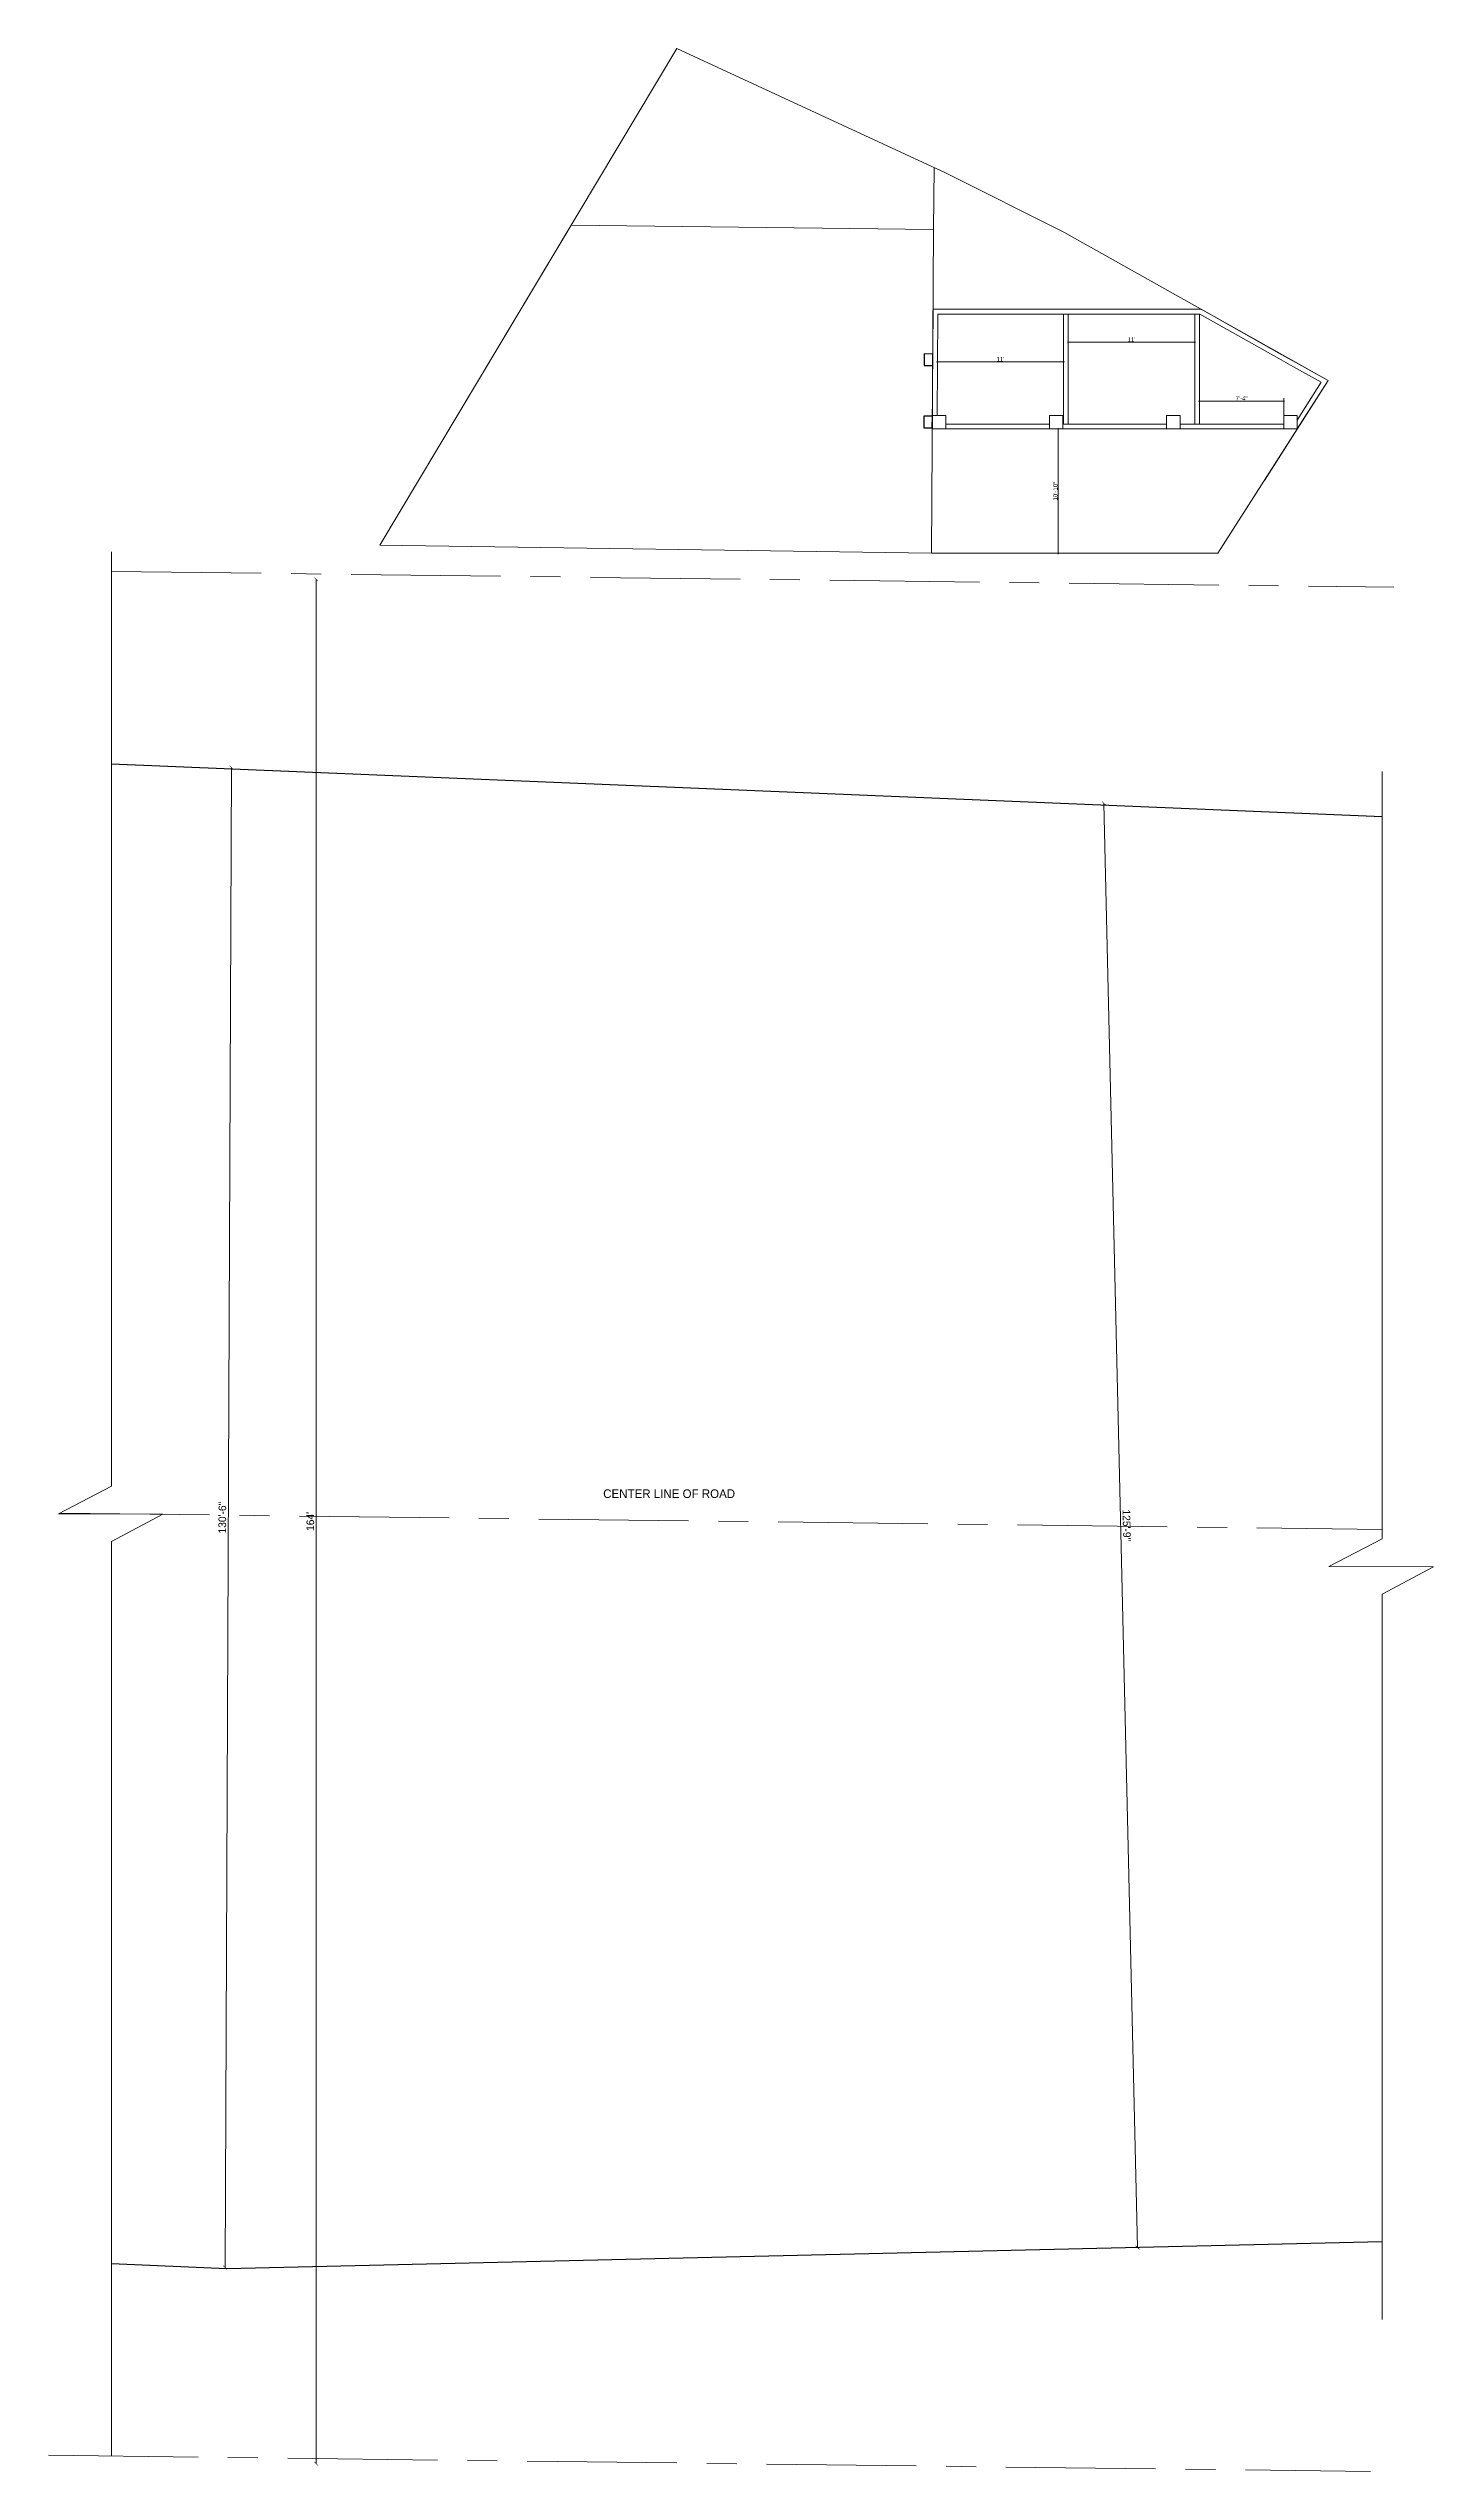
# Model space of a CAD drawing. Header units: inches. Extents: x 72553 to 165130, y 2767 to 9706.
# Drawn here: x 83710 to 85156, y 2767 to 5297 of the extents above; entities that cross this region are included whole.
import ezdxf

# ---------------------------------------------------------------- set-up
doc = ezdxf.new("R2010")
doc.units = ezdxf.units.IN
doc.header["$LTSCALE"] = 5
doc.header["$MEASUREMENT"] = 0
doc.linetypes.add('CENTER', pattern=[2, 1.25, -0.25, 0.25, -0.25])
doc.layers.add('A-WALL', color=7, linetype='Continuous', lineweight=9)
doc.layers.add('DOOR', color=62, linetype='Continuous', lineweight=0)
for name, color, linetype in [('DIM', 5, 'Continuous'), ('TEXT', 6, 'Continuous'), ('WALL', 7, 'Continuous')]:
    doc.layers.add(name, color=color, linetype=linetype)
doc.layers.add('dim line', color=7, linetype='Continuous', lineweight=15, true_color=0xfab2b2)
doc.styles.get("Standard").update_dxf_attribs({"font": 'arial.ttf'})
doc.styles.add('tt', font='stylu.ttf', dxfattribs={"height": 8})
doc.dimstyles.new('Copy(2) of STANDARD', dxfattribs={"dimtxt": 2, "dimasz": 4, "dimexe": 0, "dimexo": 0, "dimgap": 2, "dimtad": 1, "dimdec": 0, "dimzin": 0, "dimdsep": 46, "dimlunit": 3, "dimtxsty": 'tt', "dimblk": 'ARCHTICK', "dimcen": 0.0505, "dimse1": 1, "dimse2": 1, "dimclrd": 5, "dimclre": 5, "dimclrt": 7, "dimadec": 1, "dimazin": 0, "dimtm": 1e-09, "dimtfac": 1, "dimtdec": 0, "dimtofl": 0, "dimtmove": 1, "dimatfit": 3, "dimfxl": 1, "dimtolj": 2, "dimtzin": 0, "dimlwd": 13, "dimarcsym": 0})
doc.dimstyles.new('Standard$0', dxfattribs={"dimtxt": 6, "dimasz": 4, "dimexe": 3, "dimexo": 6, "dimgap": 3, "dimtad": 1, "dimdec": 1, "dimzin": 0, "dimdsep": 46, "dimlunit": 4, "dimtxsty": 'Standard', "dimcen": 0.09, "dimclrd": 6, "dimclre": 6, "dimclrt": 7, "dimadec": 0, "dimazin": 0, "dimtfac": 1, "dimtdec": 1, "dimtix": 1, "dimtofl": 0, "dimtmove": 1, "dimatfit": 3, "dimfxl": 1, "dimtolj": 1, "dimtzin": 0, "dimlwd": 18, "dimlwe": 18, "dimarcsym": 0})

# ---------------------------------------------------------------- blocks, each defined once
blk = doc.blocks.new('_ArchTick')
at = {"color": 0, "linetype": 'ByBlock', "const_width": 0.15}
blk.add_lwpolyline([(-0.5, -0.5), (0.5, 0.5)], dxfattribs=at)
blk = doc.blocks.new('*D1974')
at = {"layer": 'Defpoints', "color": 0, "ltscale": 5, "transparency": 16777216}
for p in [(84445.5, 4742.9), (83989.7, 2775), (84421.3, 2775)]:
    blk.add_point(p, dxfattribs=at)
at = {"layer": 'DIM', "color": 5, "lineweight": 13, "ltscale": 5, "transparency": 16777216}
blk.add_line((83989.7, 4742.9), (83989.7, 2775), dxfattribs=at)
at = {"layer": 'DIM', "color": 5, "lineweight": 13, "ltscale": 5, "transparency": 16777216, "xscale": 4, "yscale": 4, "zscale": 4}
for p, rotation in [((83989.7, 4742.9), 90), ((83989.7, 2775), 270)]:
    blk.add_blockref('_ArchTick', p, dxfattribs=dict(at, rotation=rotation))
at = {"layer": 'DIM', "color": 7, "ltscale": 5, "transparency": 16777216, "insert": (83983.6, 3759), "char_height": 8, "attachment_point": 5, "rotation": 90, "style": 'tt'}
blk.add_mtext("\\A2;164'", dxfattribs=at)
blk = doc.blocks.new('*D1972')
at = {"layer": 'Defpoints', "color": 0, "ltscale": 5, "transparency": 16777216}
for p in [(83872.7, 4546.3, -33.3), (83866, 2979.8, 1.5), (83894.6, 2979.7)]:
    blk.add_point(p, dxfattribs=at)
at = {"layer": 'DIM', "color": 5, "lineweight": 13, "ltscale": 5, "transparency": 16777216}
blk.add_line((83901.2, 4546.2), (83894.6, 2979.7), dxfattribs=at)
at = {"layer": 'DIM', "color": 5, "lineweight": 13, "ltscale": 5, "transparency": 16777216, "xscale": 4, "yscale": 4, "zscale": 4}
for p, rotation in [((83901.2, 4546.2), 89.75798331016011), ((83894.6, 2979.7), 269.7579833101601)]:
    blk.add_blockref('_ArchTick', p, dxfattribs=dict(at, rotation=rotation))
at = {"layer": 'DIM', "color": 7, "ltscale": 5, "transparency": 16777216, "insert": (83891.7, 3763), "char_height": 8, "attachment_point": 5, "rotation": 89.758, "style": 'tt'}
blk.add_mtext('\\A2;130\'-6"', dxfattribs=at)
blk = doc.blocks.new('*D1975')
at = {"layer": 'Defpoints', "color": 0, "ltscale": 5, "transparency": 16777216}
for p in [(84788.9, 4508.3, -52.5), (84824, 3000.1, 1.5), (84847.4, 3000.7)]:
    blk.add_point(p, dxfattribs=at)
at = {"layer": 'DIM', "color": 5, "lineweight": 13, "ltscale": 5, "transparency": 16777216}
blk.add_line((84812.3, 4508.9), (84847.4, 3000.7), dxfattribs=at)
at = {"layer": 'DIM', "color": 5, "lineweight": 13, "ltscale": 5, "transparency": 16777216, "xscale": 4, "yscale": 4, "zscale": 4}
for p, rotation in [((84812.3, 4508.9), 91.33313824719244), ((84847.4, 3000.7), 271.3331382471924)]:
    blk.add_blockref('_ArchTick', p, dxfattribs=dict(at, rotation=rotation))
at = {"layer": 'DIM', "color": 7, "ltscale": 5, "transparency": 16777216, "insert": (84836, 3754.9), "char_height": 8, "attachment_point": 5, "rotation": 271.3331, "style": 'tt'}
blk.add_mtext('\\A2;125\'-9"', dxfattribs=at)
blk = doc.blocks.new('oblique')
at = {"color": 0, "lineweight": -2}
blk.add_line((0.25, 0.25), (-0.25, -0.25), dxfattribs=at)
at = {"layer": 'dim line', "lineweight": 9}
for p, q in [((-0.4375, 0), (0.4375, 0)), ((0, 0.4375), (0, -0.4375))]:
    blk.add_line(p, q, dxfattribs=at)
blk = doc.blocks.new('*D2024')
at = {"layer": 'A-WALL', "color": 47, "lineweight": 0, "ltscale": 5, "transparency": 16777216}
for p, q in [((84775.1, 4967.4), (84775.1, 4993.5)), ((84907.1, 4967.4), (84907.1, 4993.5))]:
    blk.add_line(p, q, dxfattribs=at)
at = {"layer": 'A-WALL', "color": 33, "lineweight": 0, "ltscale": 5, "transparency": 16777216}
blk.add_line((84775.1, 4990.5), (84907.1, 4990.5), dxfattribs=at)
at = {"layer": 'Defpoints', "color": 0, "ltscale": 5, "transparency": 16777216}
for p in [(84907.1, 4990.5), (84775.1, 4962.4), (84907.1, 4962.4)]:
    blk.add_point(p, dxfattribs=at)
at = {"layer": 'A-WALL', "color": 33, "lineweight": 0, "ltscale": 5, "transparency": 16777216, "xscale": 2, "yscale": 2, "zscale": 2, "rotation": 180}
blk.add_blockref('oblique', (84775.1, 4990.5), dxfattribs=at)
at = {"layer": 'A-WALL', "color": 33, "lineweight": 0, "ltscale": 5, "transparency": 16777216, "xscale": 2, "yscale": 2, "zscale": 2}
blk.add_blockref('oblique', (84907.1, 4990.5), dxfattribs=at)
at = {"layer": 'A-WALL', "color": 7, "ltscale": 5, "transparency": 16777216, "insert": (84841.1, 4993.3), "char_height": 4.5, "attachment_point": 5}
blk.add_mtext("\\A1;11'", dxfattribs=at)
blk = doc.blocks.new('_OBLIQUE')
at = {"color": 0, "linetype": 'ByBlock'}
blk.add_line((-0.5, -0.5), (0.5, 0.5), dxfattribs=at)
blk = doc.blocks.new('*D2025')
at = {"layer": 'A-WALL', "color": 47, "lineweight": 0, "ltscale": 5, "transparency": 16777216}
for p, q in [((84638.5, 4968.2), (84638.5, 4973.1)), ((84770.1, 4967.4), (84770.1, 4973.1))]:
    blk.add_line(p, q, dxfattribs=at)
at = {"layer": 'A-WALL', "color": 33, "lineweight": 0, "ltscale": 5, "transparency": 16777216}
blk.add_line((84770.1, 4970.1), (84638.5, 4970.1), dxfattribs=at)
at = {"layer": 'Defpoints', "color": 0, "ltscale": 5, "transparency": 16777216}
for p in [(84638.5, 4970.1), (84638.5, 4963.2), (84770.1, 4962.4)]:
    blk.add_point(p, dxfattribs=at)
at = {"layer": 'A-WALL', "color": 33, "lineweight": 0, "ltscale": 5, "transparency": 16777216, "xscale": 2, "yscale": 2, "zscale": 2, "rotation": 180}
blk.add_blockref('oblique', (84638.5, 4970.1), dxfattribs=at)
at = {"layer": 'A-WALL', "color": 33, "lineweight": 0, "ltscale": 5, "transparency": 16777216, "xscale": 2, "yscale": 2, "zscale": 2}
blk.add_blockref('oblique', (84770.1, 4970.1), dxfattribs=at)
at = {"layer": 'A-WALL', "color": 7, "ltscale": 5, "transparency": 16777216, "insert": (84704.3, 4972.8), "char_height": 4.5, "attachment_point": 5}
blk.add_mtext("\\A1;11'", dxfattribs=at)
blk = doc.blocks.new('*D2026')
at = {"layer": 'A-WALL', "color": 47, "lineweight": 0, "ltscale": 5, "transparency": 16777216}
for p, q in [((84912.1, 4909.9), (84912.1, 4932.1)), ((85000.1, 4909.9), (85000.1, 4932.1))]:
    blk.add_line(p, q, dxfattribs=at)
at = {"layer": 'A-WALL', "color": 33, "lineweight": 0, "ltscale": 5, "transparency": 16777216}
blk.add_line((85000.1, 4929.1), (84912.1, 4929.1), dxfattribs=at)
at = {"layer": 'Defpoints', "color": 0, "ltscale": 5, "transparency": 16777216}
for p in [(84912.1, 4929.1), (84912.1, 4904.9), (85000.1, 4904.9)]:
    blk.add_point(p, dxfattribs=at)
at = {"layer": 'A-WALL', "color": 33, "lineweight": 0, "ltscale": 5, "transparency": 16777216, "xscale": 2, "yscale": 2, "zscale": 2, "rotation": 180}
blk.add_blockref('oblique', (84912.1, 4929.1), dxfattribs=at)
at = {"layer": 'A-WALL', "color": 33, "lineweight": 0, "ltscale": 5, "transparency": 16777216, "xscale": 2, "yscale": 2, "zscale": 2}
blk.add_blockref('oblique', (85000.1, 4929.1), dxfattribs=at)
at = {"layer": 'A-WALL', "color": 7, "ltscale": 5, "transparency": 16777216, "insert": (84956.1, 4931.9), "char_height": 4.5, "attachment_point": 5}
blk.add_mtext('\\A1;7\'-4"', dxfattribs=at)
blk = doc.blocks.new('*D2027')
at = {"layer": 'A-WALL', "color": 47, "lineweight": 0, "ltscale": 5, "transparency": 16777216}
for p, q in [((84764.5, 4899.9), (84761.4, 4899.9)), ((84764.5, 4770.1), (84761.4, 4770.1))]:
    blk.add_line(p, q, dxfattribs=at)
at = {"layer": 'A-WALL', "color": 33, "lineweight": 0, "ltscale": 5, "transparency": 16777216}
blk.add_line((84764.4, 4899.9), (84764.4, 4770.1), dxfattribs=at)
at = {"layer": 'Defpoints', "color": 0, "ltscale": 5, "transparency": 16777216}
for p in [(84769.5, 4899.9), (84764.4, 4770.1), (84769.5, 4770.1, -58.2)]:
    blk.add_point(p, dxfattribs=at)
at = {"layer": 'A-WALL', "color": 33, "lineweight": 0, "ltscale": 5, "transparency": 16777216, "xscale": 2, "yscale": 2, "zscale": 2}
for p, rotation in [((84764.4, 4899.9), 90), ((84764.4, 4770.1), 270)]:
    blk.add_blockref('oblique', p, dxfattribs=dict(at, rotation=rotation))
at = {"layer": 'A-WALL', "color": 7, "ltscale": 5, "transparency": 16777216, "insert": (84761.6, 4835), "char_height": 4.5, "attachment_point": 5, "rotation": 90}
blk.add_mtext('\\A1;10\'-10"', dxfattribs=at)

msp = doc.modelspace()

# ---------------------------------------------------------------- linework, layer by layer
for p, q in [((83776.1, 4550.3, -31.3), (85102.8, 4495.3, -59.1)), ((85102.8, 3006.6, 1.5), (83896.4, 2978.5, 1.5)), ((83896.4, 2978.5, 1.5), (83776.1, 2983.7, 1.5))]:
    msp.add_line(p, q)
at = {"layer": 'A-WALL', "ltscale": 5}
for p, q in [((84634.4, 5108.1, -58.2), (84634.9, 5173, -58.2)), ((84913.8, 5024.9), (84633.9, 5024.9)), ((84638.9, 5019.9), (84638.2, 4913.9)), ((84912.5, 5019.9), (84638.9, 5019.9)), ((84770.1, 4904.9), (84770.1, 5019.9)), ((84775.1, 4904.9), (84775.1, 5019.9)), ((84907.1, 4904.9), (84907.1, 5019.9)), ((84912.1, 4904.9), (84912.1, 5019.9)), ((84995.1, 4973.5), (84912.5, 5019.9)), ((84913.8, 5024.9), (85018.5, 4966.1)), ((84997.5, 4977.8), (84913.8, 5024.9)), ((85007.3, 4966.6), (84995.1, 4973.5)), ((85009.7, 4971), (84997.5, 4977.8)), ((85039.3, 4948.7), (85007.3, 4966.6)), ((85046.4, 4950.4), (85009.7, 4971)), ((84979.9, 4846.1, -58.2), (85046.4, 4950.4, -58.2)), ((85014.1, 4909.2), (85039.3, 4948.7)), ((85014.1, 4899.9), (84633.1, 4899.9)), ((84647.2, 4904.9), (84755.5, 4904.9)), ((84769.5, 4904.9), (84877.8, 4904.9)), ((84891.8, 4904.9), (85000.1, 4904.9)), ((84632.2, 4770.1, -58.2), (84931.4, 4770.1, -58.2)), ((84632.2, 4770.1, -58.2), (84781.8, 4770.1, -58.2))]:
    msp.add_line(p, q, dxfattribs=at)
at = {"layer": 'A-WALL', "linetype": 'CENTER', "ltscale": 25}
for p, q in [((83776.1, 4751.1), (85114.9, 4734.6)), ((83722.2, 3767.7), (85102.8, 3750.7)), ((83710.1, 2783.8), (85090.7, 2766.8))]:
    msp.add_line(p, q, dxfattribs=at)
at = {"layer": 'A-WALL', "ltscale": 5, "elevation": -58.2}
msp.add_lwpolyline([(84366.4, 5297.3), (84056.3, 4778.7), (84632.2, 4770.1), (84931.4, 4770.1), (85046.4, 4950.4), (84770.3, 5105.5), (84646.9, 5167.4)], close=True, dxfattribs=at)
at = {"layer": 'A-WALL', "ltscale": 5}
for points in [[(85046.4, 4950.4), (85009.7, 4971), (84997.5, 4977.8), (84913.8, 5024.9), (84633.9, 5024.9), (84633.1, 4899.9), (85014.1, 4899.9)], [(84633.2, 4913.9), (84647.2, 4913.9), (84647.2, 4899.9), (84633.2, 4899.9)], [(84755.5, 4913.9), (84769.5, 4913.9), (84769.5, 4899.9), (84755.5, 4899.9)], [(84877.8, 4913.9), (84891.8, 4913.9), (84891.8, 4899.9), (84877.8, 4899.9)], [(85000.1, 4913.9), (85014.1, 4913.9), (85014.1, 4899.9), (85000.1, 4899.9)]]:
    msp.add_lwpolyline(points, close=True, dxfattribs=at)
at = {"layer": 'A-WALL', "linetype": 'Continuous', "ltscale": 5}
for points, elevation in [([(83776.1, 4771.6), (83776.1, 3795.7), (83720.5, 3766.8), (83829.7, 3766.6), (83776.1, 3737.9), (83776.1, 2783)], -31.3), ([(85102.8, 4542.2), (85102.8, 3740.8), (85047.2, 3711.8), (85156.5, 3711.6), (85102.8, 3683), (85102.8, 2925.5)], -59.1)]:
    msp.add_lwpolyline(points, dxfattribs=dict(at, elevation=elevation))
at = {"layer": 'DOOR', "lineweight": 13, "elevation": -58.2}
msp.add_lwpolyline([(84056.3, 4778.7), (84632.2, 4770.1), (84634.4, 5108.1), (84256, 5112.6)], close=True, dxfattribs=at)
at = {"layer": 'WALL', "color": 2, "linetype": 'ByBlock', "ltscale": 5, "elevation": -58.2}
for points in [[(84624.6, 4978.2), (84624.5, 4966.2), (84633.5, 4966.1), (84633.6, 4978.1)], [(84624.2, 4913.2), (84624.1, 4901.2), (84633.1, 4901.1), (84633.2, 4913.1)]]:
    msp.add_lwpolyline(points, close=True, dxfattribs=at)

# ---------------------------------------------------------------- texts
at = {"layer": 'TEXT', "lineweight": 70, "style": 'tt'}
msp.add_text('CENTER LINE OF ROAD ', height=9, dxfattribs=at).set_placement((84289.4, 3783.5, -58.2))

# ---------------------------------------------------------------- dimensions: what is measured, and where the dimension line sits
at = {"layer": 'A-WALL', "ltscale": 5}
for base, p1, p2, picture, middle in [((84907.1, 4990.5), (84775.1, 4962.4), (84907.1, 4962.4), '*D2024', (84841.1, 4993.3)), ((84638.5, 4970.1), (84770.1, 4962.4), (84638.5, 4963.2), '*D2025', (84704.3, 4972.8)), ((84912.1, 4929.1), (85000.1, 4904.9), (84912.1, 4904.9), '*D2026', (84956.1, 4931.9))]:
    dim = msp.add_linear_dim(base=base, p1=p1, p2=p2, dimstyle='Standard$0', override={"dimtxt": 4.5, "dimasz": 2, "dimexo": 5, "dimgap": 0.5, "dimdec": 0, "dimzin": 12, "dimpost": '\\X', "dimblk": 'oblique', "dimcen": 3, "dimclrd": 33, "dimclre": 47, "dimtfac": 0.5, "dimtdec": 0, "dimfxl": 3, "dimlwd": 0, "dimlwe": 0}, dxfattribs=at)
    dim.commit()
    dim.dimension.update_dxf_attribs({"geometry": picture, "text_midpoint": middle})
dim = msp.add_linear_dim(base=(84764.4, 4770.1), p1=(84769.5, 4899.9), p2=(84769.5, 4770.1, -58.2), angle=90, dimstyle='Standard$0', override={"dimtxt": 4.5, "dimasz": 2, "dimexo": 5, "dimgap": 0.5, "dimdec": 0, "dimzin": 12, "dimpost": '\\X', "dimblk": 'oblique', "dimcen": 3, "dimclrd": 33, "dimclre": 47, "dimtfac": 0.5, "dimtdec": 0, "dimfxl": 3, "dimlwd": 0, "dimlwe": 0}, dxfattribs=at)
dim.commit()
dim.dimension.update_dxf_attribs({"geometry": '*D2027', "text_midpoint": (84761.6, 4835)})
at = {"layer": 'DIM', "ltscale": 5}
dim = msp.add_linear_dim(base=(83989.7, 2775), p1=(84445.5, 4742.9), p2=(84421.3, 2775), angle=90, dimstyle='Copy(2) of STANDARD', dxfattribs=at)
dim.commit()
dim.dimension.update_dxf_attribs({"geometry": '*D1974', "text_midpoint": (83983.6, 3759)})
for p1, p2, distance, picture, middle in [((83872.6619, 4546.3059, -33.3066), (83866.0451, 2979.8244, 1.516), 28.5295, '*D1972', (83891.7041, 3762.9707)), ((84788.9, 4508.3, -52.5), (84824, 3000.1, 1.5), 23.4, '*D1975', (84836, 3754.9))]:
    dim = msp.add_aligned_dim(p1=p1, p2=p2, distance=distance, dimstyle='Copy(2) of STANDARD', dxfattribs=at)
    dim.commit()
    dim.dimension.update_dxf_attribs({"geometry": picture, "text_midpoint": middle})

doc.saveas('drawing.dxf')
